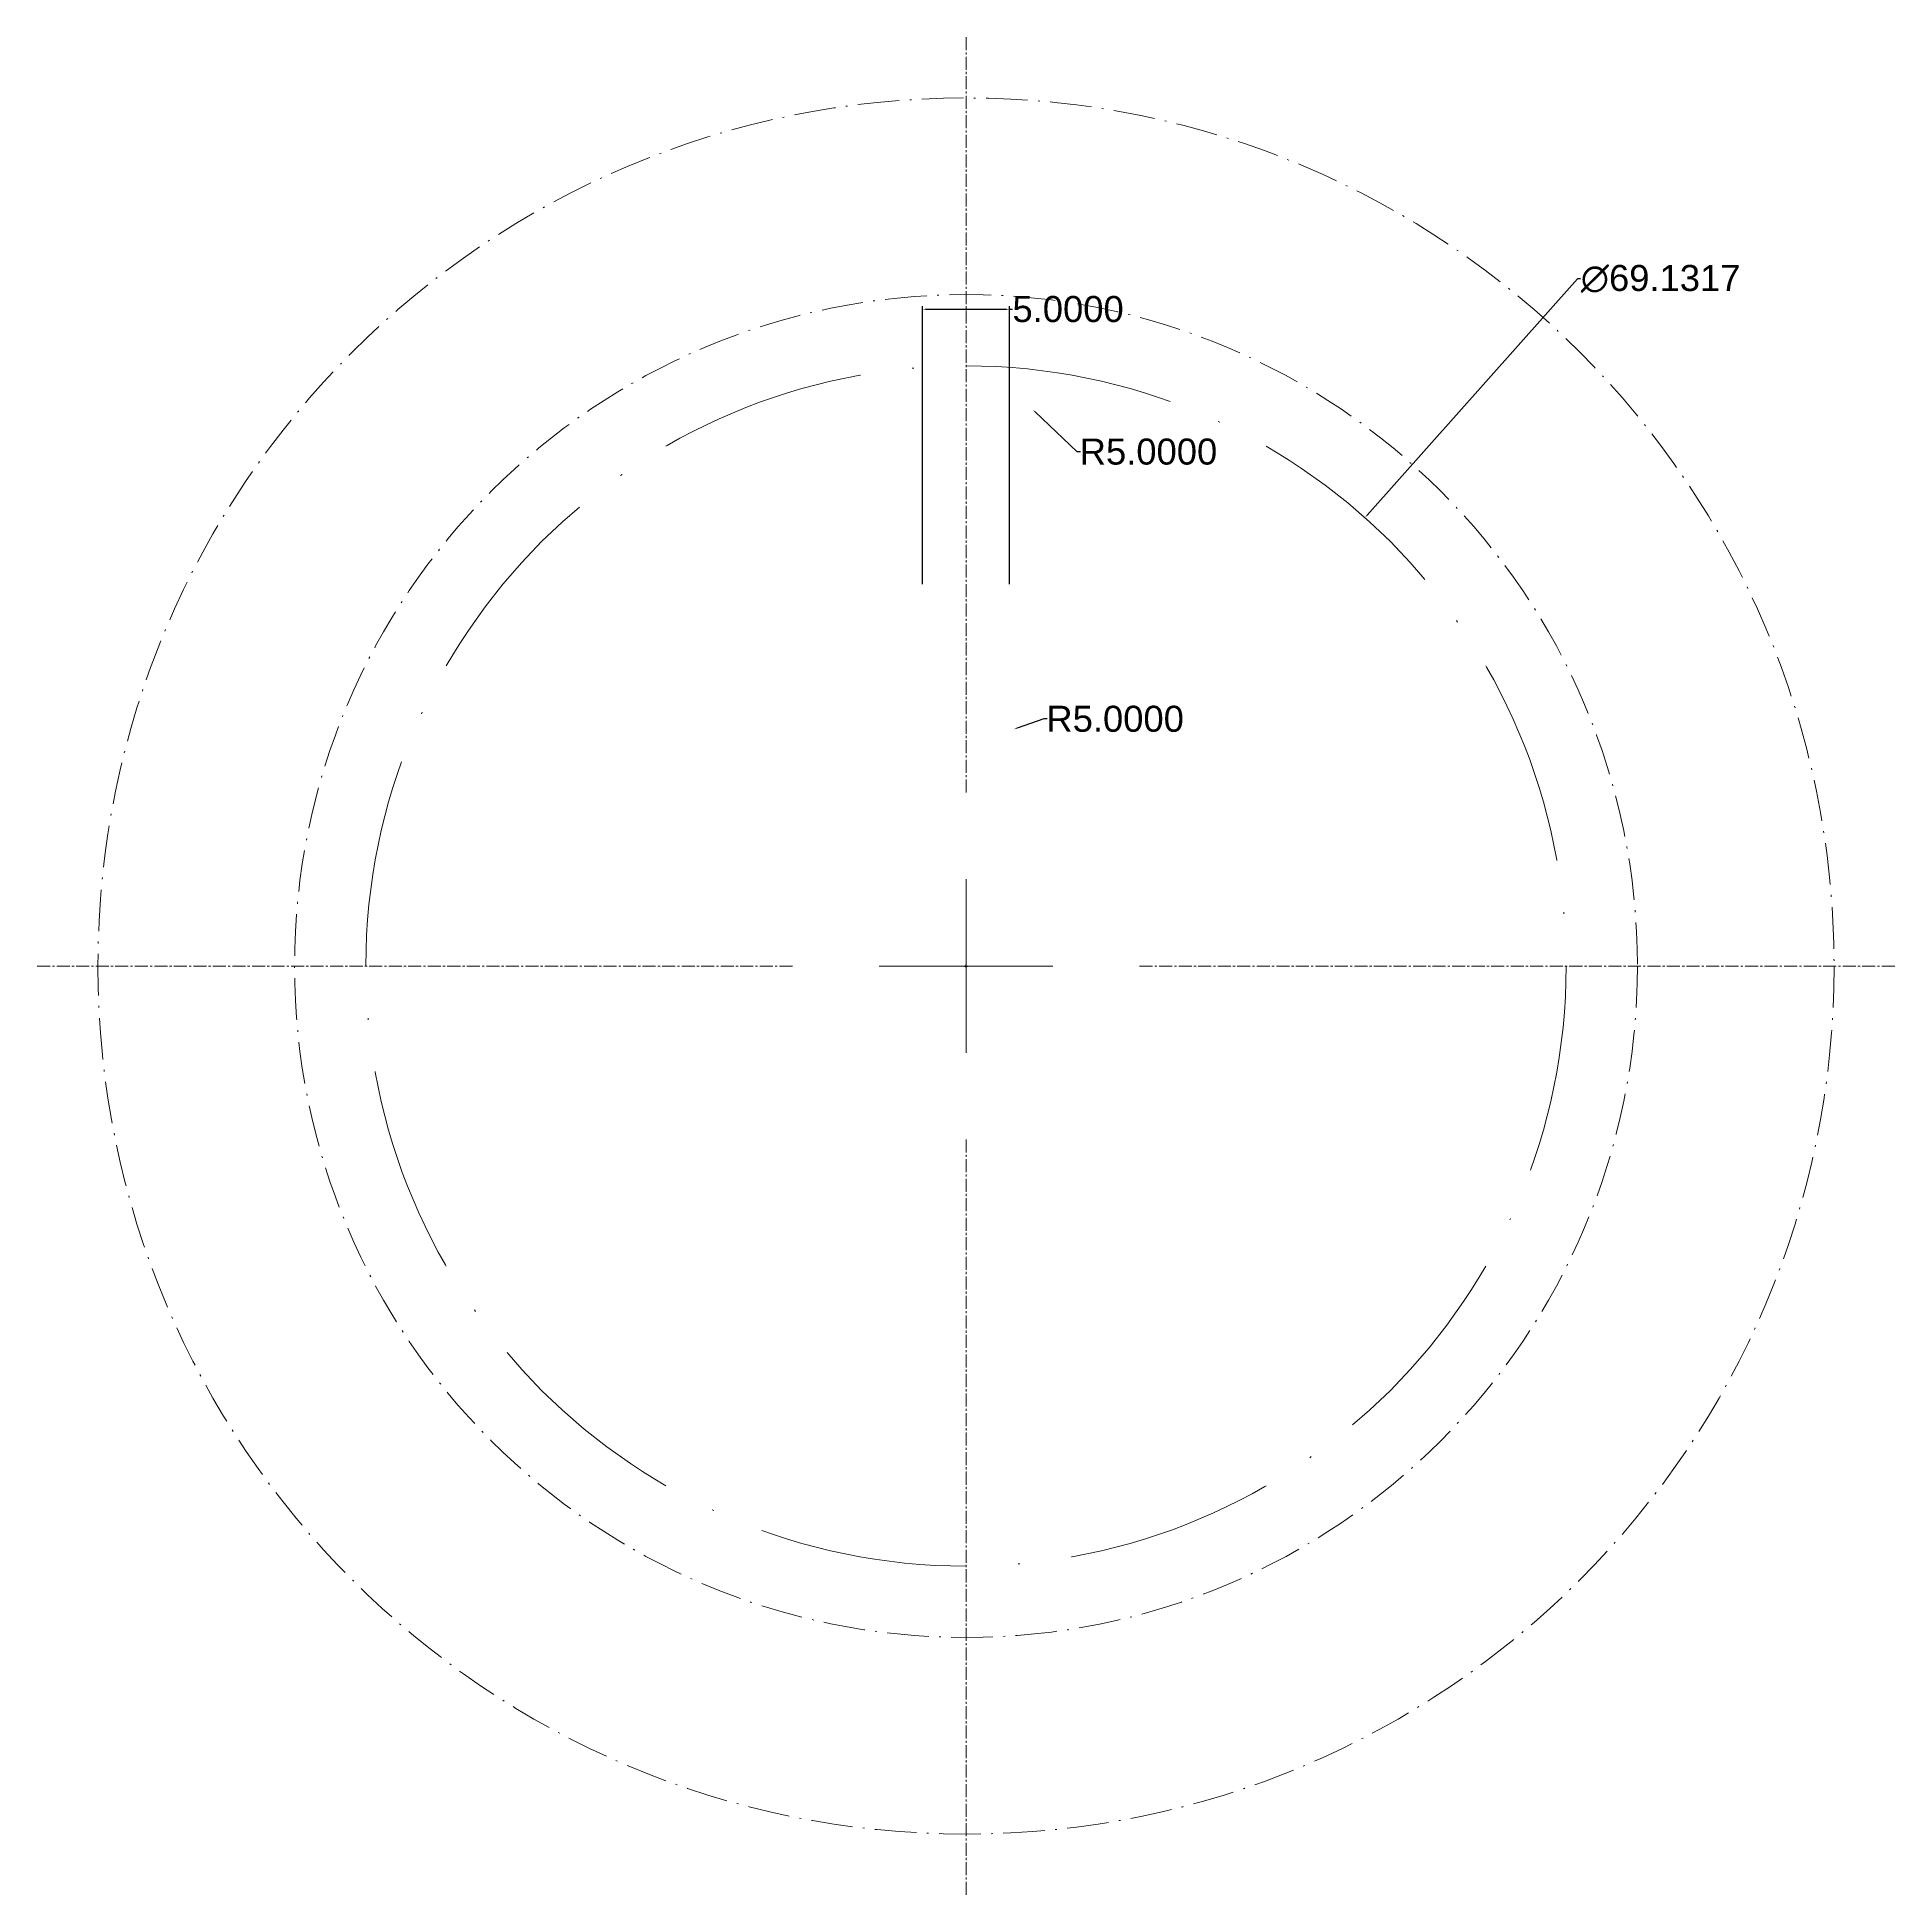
# Model space of a CAD drawing. Header units: centimetres. Extents: x 6 to 114, y 6 to 114.
import ezdxf

# ---------------------------------------------------------------- set-up
doc = ezdxf.new("R2010")
doc.units = ezdxf.units.CM
doc.linetypes.add('ACAD_ISO10W100', pattern=[18, 12, -3, 0, -3])
doc.linetypes.add('CENTER2', pattern=[1.125, 0.75, -0.125, 0.125, -0.125])
doc.layers.add('dimensiuni', color=111, linetype='Continuous', lineweight=15)
doc.layers.add('linii de ajutor', color=131, linetype='ACAD_ISO10W100', lineweight=20)
doc.styles.get("Standard").update_dxf_attribs({"font": 'arial.ttf', "height": 1.5})
doc.dimstyles.get("Standard").update_dxf_attribs({"dimtxt": 0.18, "dimasz": 0.18, "dimexe": 0.18, "dimexo": 0.0625, "dimgap": 0.09, "dimtad": 0, "dimtih": 1, "dimtoh": 1, "dimdec": 4, "dimzin": 0, "dimdsep": 46, "dimtxsty": 'Standard', "dimcen": 0.09, "dimadec": 0, "dimazin": 0, "dimtfac": 1, "dimtdec": 4, "dimtofl": 0, "dimtmove": 0, "dimatfit": 3, "dimfxl": 1, "dimtolj": 1, "dimtzin": 0, "dimarcsym": 0})

# ---------------------------------------------------------------- blocks, each defined once
blk = doc.blocks.new('*U6')
at = {"layer": 'linii de ajutor', "color": 0, "linetype": 'CENTER2', "transparency": 16777216}
for p, q in [((0, 10), (0, 53.5)), ((-53.5, 0), (-10, 0)), ((10, 0), (53.5, 0)), ((0, -53.5), (0, -10))]:
    blk.add_line(p, q, dxfattribs=at)
at = {"layer": 'linii de ajutor', "color": 0, "linetype": 'Continuous', "transparency": 16777216}
for p, q in [((0, -5), (0, 5)), ((-5, 0), (5, 0))]:
    blk.add_line(p, q, dxfattribs=at)
blk = doc.blocks.new('*U7')
at = {"layer": 'linii de ajutor', "color": 0, "linetype": 'CENTER2', "transparency": 16777216}
for p, q in [((0, 10), (0, 53.5)), ((-53.5, 0), (-10, 0)), ((10, 0), (53.5, 0)), ((0, -53.5), (0, -10))]:
    blk.add_line(p, q, dxfattribs=at)
at = {"layer": 'linii de ajutor', "color": 0, "linetype": 'Continuous', "transparency": 16777216}
for p, q in [((0, -5), (0, 5)), ((-5, 0), (5, 0))]:
    blk.add_line(p, q, dxfattribs=at)
blk = doc.blocks.new('*D11')
at = {"layer": 'Defpoints', "color": 0, "transparency": 16777216}
for p in [(82.98, 85.82, 23.12), (37.02, 34.18, 23.12)]:
    blk.add_point(p, dxfattribs=at)
at = {"layer": 'dimensiuni', "color": 0, "lineweight": -2, "transparency": 16777216}
for p, q in [((95.22, 99.58), (83.1, 85.96)), ((95.4, 99.58), (95.22, 99.58)), ((59.91, 60), (60.09, 60)), ((60, 59.91), (60, 60.09))]:
    blk.add_line(p, q, dxfattribs=at)
at = {"layer": 'dimensiuni', "color": 0, "transparency": 16777216}
blk.add_solid([(83.08, 85.98), (83.12, 85.94), (82.98, 85.82)], dxfattribs=at)
at = {"layer": 'dimensiuni', "color": 0, "transparency": 16777216, "insert": (100.01, 99.58), "char_height": 1.5, "attachment_point": 5}
blk.add_mtext('\\A1;∅69.1317', dxfattribs=at)
blk = doc.blocks.new('*D12')
at = {"layer": 'Defpoints', "color": 0, "transparency": 16777216}
for p in [(63.86, 92.03, 3.12), (67.5, 88.6, 3.12)]:
    blk.add_point(p, dxfattribs=at)
at = {"layer": 'dimensiuni', "color": 0, "lineweight": -2, "transparency": 16777216}
for p, q in [((66.41, 89.62), (63.99, 91.91)), ((66.59, 89.62), (66.41, 89.62))]:
    blk.add_line(p, q, dxfattribs=at)
at = {"layer": 'dimensiuni', "color": 0, "transparency": 16777216}
blk.add_solid([(64.01, 91.93), (63.97, 91.88), (63.86, 92.03)], dxfattribs=at)
at = {"layer": 'dimensiuni', "color": 0, "transparency": 16777216, "insert": (70.51, 89.62), "char_height": 1.5, "attachment_point": 5}
blk.add_mtext('\\A1;R5.0000', dxfattribs=at)
blk = doc.blocks.new('*D13')
at = {"layer": 'Defpoints', "color": 0, "transparency": 16777216}
for p in [(67.5, 75.26, 3.12), (62.77, 73.64, 3.12)]:
    blk.add_point(p, dxfattribs=at)
at = {"layer": 'dimensiuni', "color": 0, "lineweight": -2, "transparency": 16777216}
for p, q in [((64.49, 74.23), (62.94, 73.7)), ((64.67, 74.23), (64.49, 74.23))]:
    blk.add_line(p, q, dxfattribs=at)
at = {"layer": 'dimensiuni', "color": 0, "transparency": 16777216}
blk.add_solid([(62.93, 73.73), (62.95, 73.67), (62.77, 73.64)], dxfattribs=at)
at = {"layer": 'dimensiuni', "color": 0, "transparency": 16777216, "insert": (68.59, 74.23), "char_height": 1.5, "attachment_point": 5}
blk.add_mtext('\\A1;R5.0000', dxfattribs=at)
blk = doc.blocks.new('*D14')
at = {"layer": 'Defpoints', "color": 0, "transparency": 16777216}
for p in [(62.5, 97.83), (57.5, 81.93, 3.12), (62.5, 81.93, 3.12)]:
    blk.add_point(p, dxfattribs=at)
at = {"layer": 'dimensiuni', "color": 0, "lineweight": -2, "transparency": 16777216}
for p, q in [((57.5, 81.99), (57.5, 98.01)), ((57.68, 97.83), (62.32, 97.83)), ((62.5, 81.99), (62.5, 98.01)), ((62.5, 97.83), (62.68, 97.83))]:
    blk.add_line(p, q, dxfattribs=at)
at = {"layer": 'dimensiuni', "color": 0, "transparency": 16777216}
for points in [[(57.68, 97.86), (57.68, 97.8), (57.5, 97.83)], [(62.32, 97.86), (62.32, 97.8), (62.5, 97.83)]]:
    blk.add_solid(points, dxfattribs=at)
at = {"layer": 'dimensiuni', "color": 0, "transparency": 16777216, "insert": (65.88, 97.83), "char_height": 1.5, "attachment_point": 5}
blk.add_mtext('\\A1;5.0000', dxfattribs=at)

msp = doc.modelspace()

# ---------------------------------------------------------------- linework, layer by layer
at = {"layer": 'linii de ajutor', "ltscale": 0.2}
for centre, radius in [((60, 60), 50), ((60, 60), 50), ((60, 60), 50), ((60, 60, 3.125), 38.67187)]:
    msp.add_circle(centre, radius, dxfattribs=at)
at = {"layer": 'linii de ajutor'}
msp.add_circle((60, 60, 23.125), 34.56587, dxfattribs=at)

# ---------------------------------------------------------------- block references
at = {"layer": 'linii de ajutor', "linetype": 'CENTER2'}
for name in ['*U6', '*U7']:
    msp.add_blockref(name, (60, 60), dxfattribs=at)

# ---------------------------------------------------------------- dimensions: what is measured, and where the dimension line sits
at = {"layer": 'dimensiuni'}
dim = msp.add_diameter_dim_2p(p1=(37.021642, 34.177632, 23.125), p2=(82.978358, 85.822368, 23.125), dimstyle='Standard', dxfattribs=at)
dim.commit()
dim.dimension.update_dxf_attribs({"geometry": '*D11', "text_midpoint": (100.005551, 99.582824), "dimtype": 163})
dim = msp.add_linear_dim(base=(62.5, 97.83498), p1=(57.5, 81.92747, 3.125), p2=(62.5, 81.92747, 3.125), dimstyle='Standard', dxfattribs=at)
dim.commit()
dim.dimension.update_dxf_attribs({"geometry": '*D14', "text_midpoint": (65.88102, 97.83498)})
for center, mpoint, picture, middle in [((67.5, 88.59879, 3.125), (63.86205, 92.02885, 3.125), '*D12', (70.51329, 89.62226)), ((67.5, 75.25615, 3.125), (62.76877, 73.63892, 3.125), '*D13', (68.58719, 74.22673))]:
    dim = msp.add_radius_dim(center=center, mpoint=mpoint, dimstyle='Standard', dxfattribs=at)
    dim.commit()
    dim.dimension.update_dxf_attribs({"geometry": picture, "text_midpoint": middle, "dimtype": 164})

doc.saveas('drawing.dxf')
